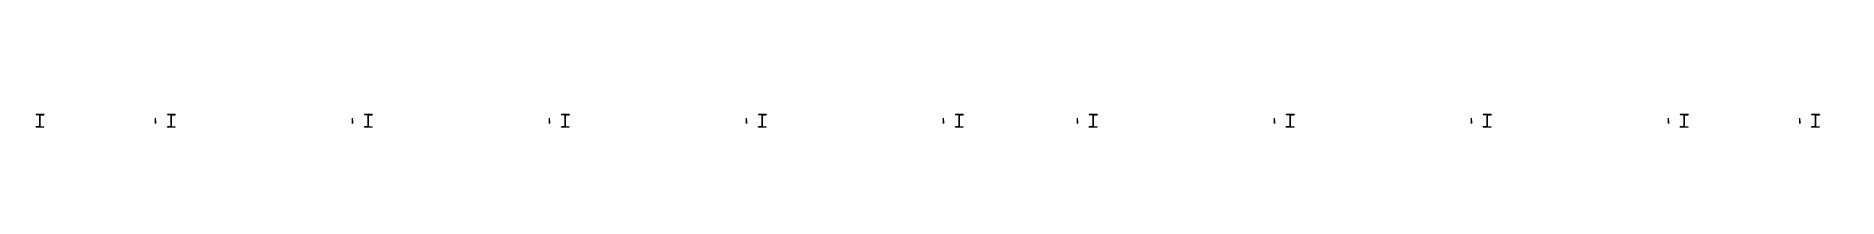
# Model space of a CAD drawing. Extents: x 0 to 768453, y -150 to 32537.
# Drawn here: x 599850 to 668453, y 27756 to 28537 of the extents above; entities that cross this region are included whole.
import ezdxf
from ezdxf.enums import TextEntityAlignment as Align

# ---------------------------------------------------------------- set-up
doc = ezdxf.new("R2010")
doc.units = 0

msp = doc.modelspace()

# ---------------------------------------------------------------- texts
at = {"layer": 'C1', "extrusion": (0, -1, 0)}
for p in [(600536.8, 1665, -28536.8), (600536.8, 4895, -28536.8), (600536.8, 8025, -28536.8), (605536.8, 1665, -28536.8), (605536.8, 4895, -28536.8), (605536.8, 8025, -28536.8), (613036.8, 1665, -28536.8), (613036.8, 4895, -28536.8), (613036.8, 8025, -28536.8), (620536.8, 1665, -28536.8), (620536.8, 4895, -28536.8), (620536.8, 8025, -28536.8), (628036.8, 1665, -28536.8), (628036.8, 4895, -28536.8), (628036.8, 8025, -28536.8), (635536.8, 1665, -28536.8), (635536.8, 4895, -28536.8), (635536.8, 8025, -28536.8), (640636.8, 1665, -28536.8), (640636.8, 4895, -28536.8), (640636.8, 8025, -28536.8), (648136.8, 1665, -28536.8), (648136.8, 4895, -28536.8), (648136.8, 8025, -28536.8), (655636.8, 1665, -28536.8), (655636.8, 4895, -28536.8), (655636.8, 8025, -28536.8), (663136.8, 1665, -28536.8), (663136.8, 4895, -28536.8), (663136.8, 8025, -28536.8), (668136.8, 1665, -28536.8), (668136.8, 4895, -28536.8), (668136.8, 8025, -28536.8)]:
    msp.add_text('C1', height=400, dxfattribs=at).set_placement(p, align=Align.BOTTOM_CENTER)
at = {"layer": 'G41', "extrusion": (0, -1, 0)}
for p in [(609190, 3330, -28440), (609190, 6460, -28440), (609190, 9590, -28440), (616690, 3330, -28440), (616690, 6460, -28440), (616690, 9590, -28440), (624190, 3330, -28440), (624190, 6460, -28440), (624190, 9590, -28440), (631690, 3330, -28440), (631690, 6460, -28440), (631690, 9590, -28440), (644290, 3330, -28440), (644290, 6460, -28440), (644290, 9590, -28440), (651790, 3330, -28440), (651790, 6460, -28440), (651790, 9590, -28440), (659290, 3330, -28440), (659290, 6460, -28440), (659290, 9590, -28440)]:
    msp.add_text('G41', height=400, dxfattribs=at).set_placement(p, align=Align.BOTTOM_CENTER)
at = {"layer": 'G43', "extrusion": (0, -1, 0)}
for p in [(602940, 3330, -28440), (602940, 6460, -28440), (602940, 9590, -28440), (637990, 3330, -28440), (637990, 6460, -28440), (637990, 9590, -28440), (665540, 3330, -28440), (665540, 6460, -28440), (665540, 9590, -28440)]:
    msp.add_text('G43', height=400, dxfattribs=at).set_placement(p, align=Align.BOTTOM_CENTER)

# ---------------------------------------------------------------- linework, layer by layer
at = {"layer": 'C1'}
for p, q in [((600150, 28244), (599850, 28244)), ((599850, 28244), (599850, 28226)), ((600150, 28244, 3330), (599850, 28244, 3330)), ((599850, 28244, 3330), (599850, 28226, 3330)), ((600150, 28244, 6460), (599850, 28244, 6460)), ((599850, 28244, 6460), (599850, 28226, 6460)), ((599994.5, 28226), (599850, 28226)), ((599994.5, 28226, 3330), (599850, 28226, 3330)), ((599994.5, 28226, 6460), (599850, 28226, 6460)), ((599994.5, 27774), (599994.5, 28226)), ((599994.5, 28226), (599994.5, 28226)), ((599994.5, 28226), (599994.5, 28226)), ((599994.5, 28226), (599994.5, 28226)), ((599994.5, 27774, 3330), (599994.5, 28226, 3330)), ((599994.5, 28226, 3330), (599994.5, 28226, 3330)), ((599994.5, 28226, 3330), (599994.5, 28226, 3330)), ((599994.5, 28226, 3330), (599994.5, 28226, 3330)), ((599994.5, 27774, 6460), (599994.5, 28226, 6460)), ((599994.5, 28226, 6460), (599994.5, 28226, 6460)), ((599994.5, 28226, 6460), (599994.5, 28226, 6460)), ((599994.5, 28226, 6460), (599994.5, 28226, 6460)), ((600005.5, 27774), (600005.5, 28226)), ((600005.5, 28226), (600005.5, 28226)), ((600005.5, 28226), (600005.5, 28226)), ((600005.5, 28226), (600005.5, 28226)), ((600005.5, 28226), (600150, 28226)), ((600005.5, 27774, 3330), (600005.5, 28226, 3330)), ((600005.5, 28226, 3330), (600005.5, 28226, 3330)), ((600005.5, 28226, 3330), (600005.5, 28226, 3330)), ((600005.5, 28226, 3330), (600005.5, 28226, 3330)), ((600005.5, 28226, 3330), (600150, 28226, 3330)), ((600005.5, 27774, 6460), (600005.5, 28226, 6460)), ((600005.5, 28226, 6460), (600005.5, 28226, 6460)), ((600005.5, 28226, 6460), (600005.5, 28226, 6460)), ((600005.5, 28226, 6460), (600005.5, 28226, 6460)), ((600005.5, 28226, 6460), (600150, 28226, 6460)), ((600150, 28244), (600150, 28226)), ((600150, 28244, 3330), (600150, 28226, 3330)), ((600150, 28244, 6460), (600150, 28226, 6460)), ((605150, 28244), (604850, 28244)), ((604850, 28244), (604850, 28226)), ((605150, 28244, 3330), (604850, 28244, 3330)), ((604850, 28244, 3330), (604850, 28226, 3330)), ((605150, 28244, 6460), (604850, 28244, 6460)), ((604850, 28244, 6460), (604850, 28226, 6460)), ((604994.5, 28226), (604850, 28226)), ((604994.5, 28226, 3330), (604850, 28226, 3330)), ((604994.5, 28226, 6460), (604850, 28226, 6460)), ((604994.5, 27774), (604994.5, 28226)), ((604994.5, 28226), (604994.5, 28226)), ((604994.5, 28226), (604994.5, 28226)), ((604994.5, 28226), (604994.5, 28226)), ((604994.5, 27774, 3330), (604994.5, 28226, 3330)), ((604994.5, 28226, 3330), (604994.5, 28226, 3330)), ((604994.5, 28226, 3330), (604994.5, 28226, 3330)), ((604994.5, 28226, 3330), (604994.5, 28226, 3330)), ((604994.5, 27774, 6460), (604994.5, 28226, 6460)), ((604994.5, 28226, 6460), (604994.5, 28226, 6460)), ((604994.5, 28226, 6460), (604994.5, 28226, 6460)), ((604994.5, 28226, 6460), (604994.5, 28226, 6460)), ((605005.5, 27774), (605005.5, 28226)), ((605005.5, 28226), (605005.5, 28226)), ((605005.5, 28226), (605005.5, 28226)), ((605005.5, 28226), (605005.5, 28226)), ((605005.5, 28226), (605150, 28226)), ((605005.5, 27774, 3330), (605005.5, 28226, 3330)), ((605005.5, 28226, 3330), (605005.5, 28226, 3330)), ((605005.5, 28226, 3330), (605005.5, 28226, 3330)), ((605005.5, 28226, 3330), (605005.5, 28226, 3330)), ((605005.5, 28226, 3330), (605150, 28226, 3330)), ((605005.5, 27774, 6460), (605005.5, 28226, 6460)), ((605005.5, 28226, 6460), (605005.5, 28226, 6460)), ((605005.5, 28226, 6460), (605005.5, 28226, 6460)), ((605005.5, 28226, 6460), (605005.5, 28226, 6460)), ((605005.5, 28226, 6460), (605150, 28226, 6460)), ((605150, 28244), (605150, 28226)), ((605150, 28244, 3330), (605150, 28226, 3330)), ((605150, 28244, 6460), (605150, 28226, 6460)), ((612650, 28244), (612350, 28244)), ((612350, 28244), (612350, 28226)), ((612650, 28244, 3330), (612350, 28244, 3330)), ((612350, 28244, 3330), (612350, 28226, 3330)), ((612650, 28244, 6460), (612350, 28244, 6460)), ((612350, 28244, 6460), (612350, 28226, 6460)), ((612494.5, 28226), (612350, 28226)), ((612494.5, 28226, 3330), (612350, 28226, 3330)), ((612494.5, 28226, 6460), (612350, 28226, 6460)), ((612494.5, 27774), (612494.5, 28226)), ((612494.5, 28226), (612494.5, 28226)), ((612494.5, 28226), (612494.5, 28226)), ((612494.5, 28226), (612494.5, 28226)), ((612494.5, 27774, 3330), (612494.5, 28226, 3330)), ((612494.5, 28226, 3330), (612494.5, 28226, 3330)), ((612494.5, 28226, 3330), (612494.5, 28226, 3330)), ((612494.5, 28226, 3330), (612494.5, 28226, 3330)), ((612494.5, 27774, 6460), (612494.5, 28226, 6460)), ((612494.5, 28226, 6460), (612494.5, 28226, 6460)), ((612494.5, 28226, 6460), (612494.5, 28226, 6460)), ((612494.5, 28226, 6460), (612494.5, 28226, 6460)), ((612505.5, 27774), (612505.5, 28226)), ((612505.5, 28226), (612505.5, 28226)), ((612505.5, 28226), (612505.5, 28226)), ((612505.5, 28226), (612505.5, 28226)), ((612505.5, 28226), (612650, 28226)), ((612505.5, 27774, 3330), (612505.5, 28226, 3330)), ((612505.5, 28226, 3330), (612505.5, 28226, 3330)), ((612505.5, 28226, 3330), (612505.5, 28226, 3330)), ((612505.5, 28226, 3330), (612505.5, 28226, 3330)), ((612505.5, 28226, 3330), (612650, 28226, 3330)), ((612505.5, 27774, 6460), (612505.5, 28226, 6460)), ((612505.5, 28226, 6460), (612505.5, 28226, 6460)), ((612505.5, 28226, 6460), (612505.5, 28226, 6460)), ((612505.5, 28226, 6460), (612505.5, 28226, 6460)), ((612505.5, 28226, 6460), (612650, 28226, 6460)), ((612650, 28244), (612650, 28226)), ((612650, 28244, 3330), (612650, 28226, 3330)), ((612650, 28244, 6460), (612650, 28226, 6460)), ((620150, 28244), (619850, 28244)), ((619850, 28244), (619850, 28226)), ((620150, 28244, 3330), (619850, 28244, 3330)), ((619850, 28244, 3330), (619850, 28226, 3330)), ((620150, 28244, 6460), (619850, 28244, 6460)), ((619850, 28244, 6460), (619850, 28226, 6460)), ((619994.5, 28226), (619850, 28226)), ((619994.5, 28226, 3330), (619850, 28226, 3330)), ((619994.5, 28226, 6460), (619850, 28226, 6460)), ((619994.5, 27774), (619994.5, 28226)), ((619994.5, 28226), (619994.5, 28226)), ((619994.5, 28226), (619994.5, 28226)), ((619994.5, 28226), (619994.5, 28226)), ((619994.5, 27774, 3330), (619994.5, 28226, 3330)), ((619994.5, 28226, 3330), (619994.5, 28226, 3330)), ((619994.5, 28226, 3330), (619994.5, 28226, 3330)), ((619994.5, 28226, 3330), (619994.5, 28226, 3330)), ((619994.5, 27774, 6460), (619994.5, 28226, 6460)), ((619994.5, 28226, 6460), (619994.5, 28226, 6460)), ((619994.5, 28226, 6460), (619994.5, 28226, 6460)), ((619994.5, 28226, 6460), (619994.5, 28226, 6460)), ((620005.5, 27774), (620005.5, 28226)), ((620005.5, 28226), (620005.5, 28226)), ((620005.5, 28226), (620005.5, 28226)), ((620005.5, 28226), (620005.5, 28226)), ((620005.5, 28226), (620150, 28226)), ((620005.5, 27774, 3330), (620005.5, 28226, 3330)), ((620005.5, 28226, 3330), (620005.5, 28226, 3330)), ((620005.5, 28226, 3330), (620005.5, 28226, 3330)), ((620005.5, 28226, 3330), (620005.5, 28226, 3330)), ((620005.5, 28226, 3330), (620150, 28226, 3330)), ((620005.5, 27774, 6460), (620005.5, 28226, 6460)), ((620005.5, 28226, 6460), (620005.5, 28226, 6460)), ((620005.5, 28226, 6460), (620005.5, 28226, 6460)), ((620005.5, 28226, 6460), (620005.5, 28226, 6460)), ((620005.5, 28226, 6460), (620150, 28226, 6460)), ((620150, 28244), (620150, 28226)), ((620150, 28244, 3330), (620150, 28226, 3330)), ((620150, 28244, 6460), (620150, 28226, 6460)), ((627650, 28244), (627350, 28244)), ((627350, 28244), (627350, 28226)), ((627650, 28244, 3330), (627350, 28244, 3330)), ((627350, 28244, 3330), (627350, 28226, 3330)), ((627650, 28244, 6460), (627350, 28244, 6460)), ((627350, 28244, 6460), (627350, 28226, 6460)), ((627494.5, 28226), (627350, 28226)), ((627494.5, 28226, 3330), (627350, 28226, 3330)), ((627494.5, 28226, 6460), (627350, 28226, 6460)), ((627494.5, 27774), (627494.5, 28226)), ((627494.5, 28226), (627494.5, 28226)), ((627494.5, 28226), (627494.5, 28226)), ((627494.5, 28226), (627494.5, 28226)), ((627494.5, 27774, 3330), (627494.5, 28226, 3330)), ((627494.5, 28226, 3330), (627494.5, 28226, 3330)), ((627494.5, 28226, 3330), (627494.5, 28226, 3330)), ((627494.5, 28226, 3330), (627494.5, 28226, 3330)), ((627494.5, 27774, 6460), (627494.5, 28226, 6460)), ((627494.5, 28226, 6460), (627494.5, 28226, 6460)), ((627494.5, 28226, 6460), (627494.5, 28226, 6460)), ((627494.5, 28226, 6460), (627494.5, 28226, 6460)), ((627505.5, 27774), (627505.5, 28226)), ((627505.5, 28226), (627505.5, 28226)), ((627505.5, 28226), (627505.5, 28226)), ((627505.5, 28226), (627505.5, 28226)), ((627505.5, 28226), (627650, 28226)), ((627505.5, 27774, 3330), (627505.5, 28226, 3330)), ((627505.5, 28226, 3330), (627505.5, 28226, 3330)), ((627505.5, 28226, 3330), (627505.5, 28226, 3330)), ((627505.5, 28226, 3330), (627505.5, 28226, 3330)), ((627505.5, 28226, 3330), (627650, 28226, 3330)), ((627505.5, 27774, 6460), (627505.5, 28226, 6460)), ((627505.5, 28226, 6460), (627505.5, 28226, 6460)), ((627505.5, 28226, 6460), (627505.5, 28226, 6460)), ((627505.5, 28226, 6460), (627505.5, 28226, 6460)), ((627505.5, 28226, 6460), (627650, 28226, 6460)), ((627650, 28244), (627650, 28226)), ((627650, 28244, 3330), (627650, 28226, 3330)), ((627650, 28244, 6460), (627650, 28226, 6460)), ((635150, 28244), (634850, 28244)), ((634850, 28244), (634850, 28226)), ((635150, 28244, 3330), (634850, 28244, 3330)), ((634850, 28244, 3330), (634850, 28226, 3330)), ((635150, 28244, 6460), (634850, 28244, 6460)), ((634850, 28244, 6460), (634850, 28226, 6460)), ((634994.5, 28226), (634850, 28226)), ((634994.5, 28226, 3330), (634850, 28226, 3330)), ((634994.5, 28226, 6460), (634850, 28226, 6460)), ((634994.5, 27774), (634994.5, 28226)), ((634994.5, 28226), (634994.5, 28226)), ((634994.5, 28226), (634994.5, 28226)), ((634994.5, 28226), (634994.5, 28226)), ((634994.5, 27774, 3330), (634994.5, 28226, 3330)), ((634994.5, 28226, 3330), (634994.5, 28226, 3330)), ((634994.5, 28226, 3330), (634994.5, 28226, 3330)), ((634994.5, 28226, 3330), (634994.5, 28226, 3330)), ((634994.5, 27774, 6460), (634994.5, 28226, 6460)), ((634994.5, 28226, 6460), (634994.5, 28226, 6460)), ((634994.5, 28226, 6460), (634994.5, 28226, 6460)), ((634994.5, 28226, 6460), (634994.5, 28226, 6460)), ((635005.5, 27774), (635005.5, 28226)), ((635005.5, 28226), (635005.5, 28226)), ((635005.5, 28226), (635005.5, 28226)), ((635005.5, 28226), (635005.5, 28226)), ((635005.5, 28226), (635150, 28226)), ((635005.5, 27774, 3330), (635005.5, 28226, 3330)), ((635005.5, 28226, 3330), (635005.5, 28226, 3330)), ((635005.5, 28226, 3330), (635005.5, 28226, 3330)), ((635005.5, 28226, 3330), (635005.5, 28226, 3330)), ((635005.5, 28226, 3330), (635150, 28226, 3330)), ((635005.5, 27774, 6460), (635005.5, 28226, 6460)), ((635005.5, 28226, 6460), (635005.5, 28226, 6460)), ((635005.5, 28226, 6460), (635005.5, 28226, 6460)), ((635005.5, 28226, 6460), (635005.5, 28226, 6460)), ((635005.5, 28226, 6460), (635150, 28226, 6460)), ((635150, 28244), (635150, 28226)), ((635150, 28244, 3330), (635150, 28226, 3330)), ((635150, 28244, 6460), (635150, 28226, 6460)), ((640250, 28244), (639950, 28244)), ((639950, 28244), (639950, 28226)), ((640250, 28244, 3330), (639950, 28244, 3330)), ((639950, 28244, 3330), (639950, 28226, 3330)), ((640250, 28244, 6460), (639950, 28244, 6460)), ((639950, 28244, 6460), (639950, 28226, 6460)), ((640094.5, 28226), (639950, 28226)), ((640094.5, 28226, 3330), (639950, 28226, 3330)), ((640094.5, 28226, 6460), (639950, 28226, 6460)), ((640094.5, 27774), (640094.5, 28226)), ((640094.5, 28226), (640094.5, 28226)), ((640094.5, 28226), (640094.5, 28226)), ((640094.5, 28226), (640094.5, 28226)), ((640094.5, 27774, 3330), (640094.5, 28226, 3330)), ((640094.5, 28226, 3330), (640094.5, 28226, 3330)), ((640094.5, 28226, 3330), (640094.5, 28226, 3330)), ((640094.5, 28226, 3330), (640094.5, 28226, 3330)), ((640094.5, 27774, 6460), (640094.5, 28226, 6460)), ((640094.5, 28226, 6460), (640094.5, 28226, 6460)), ((640094.5, 28226, 6460), (640094.5, 28226, 6460)), ((640094.5, 28226, 6460), (640094.5, 28226, 6460)), ((640105.5, 27774), (640105.5, 28226)), ((640105.5, 28226), (640105.5, 28226)), ((640105.5, 28226), (640105.5, 28226)), ((640105.5, 28226), (640105.5, 28226)), ((640105.5, 28226), (640250, 28226)), ((640105.5, 27774, 3330), (640105.5, 28226, 3330)), ((640105.5, 28226, 3330), (640105.5, 28226, 3330)), ((640105.5, 28226, 3330), (640105.5, 28226, 3330)), ((640105.5, 28226, 3330), (640105.5, 28226, 3330)), ((640105.5, 28226, 3330), (640250, 28226, 3330)), ((640105.5, 27774, 6460), (640105.5, 28226, 6460)), ((640105.5, 28226, 6460), (640105.5, 28226, 6460)), ((640105.5, 28226, 6460), (640105.5, 28226, 6460)), ((640105.5, 28226, 6460), (640105.5, 28226, 6460)), ((640105.5, 28226, 6460), (640250, 28226, 6460)), ((640250, 28244), (640250, 28226)), ((640250, 28244, 3330), (640250, 28226, 3330)), ((640250, 28244, 6460), (640250, 28226, 6460)), ((647750, 28244), (647450, 28244)), ((647450, 28244), (647450, 28226)), ((647750, 28244, 3330), (647450, 28244, 3330)), ((647450, 28244, 3330), (647450, 28226, 3330)), ((647750, 28244, 6460), (647450, 28244, 6460)), ((647450, 28244, 6460), (647450, 28226, 6460)), ((647594.5, 28226), (647450, 28226)), ((647594.5, 28226, 3330), (647450, 28226, 3330)), ((647594.5, 28226, 6460), (647450, 28226, 6460)), ((647594.5, 27774), (647594.5, 28226)), ((647594.5, 28226), (647594.5, 28226)), ((647594.5, 28226), (647594.5, 28226)), ((647594.5, 28226), (647594.5, 28226)), ((647594.5, 27774, 3330), (647594.5, 28226, 3330)), ((647594.5, 28226, 3330), (647594.5, 28226, 3330)), ((647594.5, 28226, 3330), (647594.5, 28226, 3330)), ((647594.5, 28226, 3330), (647594.5, 28226, 3330)), ((647594.5, 27774, 6460), (647594.5, 28226, 6460)), ((647594.5, 28226, 6460), (647594.5, 28226, 6460)), ((647594.5, 28226, 6460), (647594.5, 28226, 6460)), ((647594.5, 28226, 6460), (647594.5, 28226, 6460)), ((647605.5, 27774), (647605.5, 28226)), ((647605.5, 28226), (647605.5, 28226)), ((647605.5, 28226), (647605.5, 28226)), ((647605.5, 28226), (647605.5, 28226)), ((647605.5, 28226), (647750, 28226)), ((647605.5, 27774, 3330), (647605.5, 28226, 3330)), ((647605.5, 28226, 3330), (647605.5, 28226, 3330)), ((647605.5, 28226, 3330), (647605.5, 28226, 3330)), ((647605.5, 28226, 3330), (647605.5, 28226, 3330)), ((647605.5, 28226, 3330), (647750, 28226, 3330)), ((647605.5, 27774, 6460), (647605.5, 28226, 6460)), ((647605.5, 28226, 6460), (647605.5, 28226, 6460)), ((647605.5, 28226, 6460), (647605.5, 28226, 6460)), ((647605.5, 28226, 6460), (647605.5, 28226, 6460)), ((647605.5, 28226, 6460), (647750, 28226, 6460)), ((647750, 28244), (647750, 28226)), ((647750, 28244, 3330), (647750, 28226, 3330)), ((647750, 28244, 6460), (647750, 28226, 6460)), ((655250, 28244), (654950, 28244)), ((654950, 28244), (654950, 28226)), ((655250, 28244, 3330), (654950, 28244, 3330)), ((654950, 28244, 3330), (654950, 28226, 3330)), ((655250, 28244, 6460), (654950, 28244, 6460)), ((654950, 28244, 6460), (654950, 28226, 6460)), ((655094.5, 28226), (654950, 28226)), ((655094.5, 28226, 3330), (654950, 28226, 3330)), ((655094.5, 28226, 6460), (654950, 28226, 6460)), ((655094.5, 27774), (655094.5, 28226)), ((655094.5, 28226), (655094.5, 28226)), ((655094.5, 28226), (655094.5, 28226)), ((655094.5, 28226), (655094.5, 28226)), ((655094.5, 27774, 3330), (655094.5, 28226, 3330)), ((655094.5, 28226, 3330), (655094.5, 28226, 3330)), ((655094.5, 28226, 3330), (655094.5, 28226, 3330)), ((655094.5, 28226, 3330), (655094.5, 28226, 3330)), ((655094.5, 27774, 6460), (655094.5, 28226, 6460)), ((655094.5, 28226, 6460), (655094.5, 28226, 6460)), ((655094.5, 28226, 6460), (655094.5, 28226, 6460)), ((655094.5, 28226, 6460), (655094.5, 28226, 6460)), ((655105.5, 27774), (655105.5, 28226)), ((655105.5, 28226), (655105.5, 28226)), ((655105.5, 28226), (655105.5, 28226)), ((655105.5, 28226), (655105.5, 28226)), ((655105.5, 28226), (655250, 28226)), ((655105.5, 27774, 3330), (655105.5, 28226, 3330)), ((655105.5, 28226, 3330), (655105.5, 28226, 3330)), ((655105.5, 28226, 3330), (655105.5, 28226, 3330)), ((655105.5, 28226, 3330), (655105.5, 28226, 3330)), ((655105.5, 28226, 3330), (655250, 28226, 3330)), ((655105.5, 27774, 6460), (655105.5, 28226, 6460)), ((655105.5, 28226, 6460), (655105.5, 28226, 6460)), ((655105.5, 28226, 6460), (655105.5, 28226, 6460)), ((655105.5, 28226, 6460), (655105.5, 28226, 6460)), ((655105.5, 28226, 6460), (655250, 28226, 6460)), ((655250, 28244), (655250, 28226)), ((655250, 28244, 3330), (655250, 28226, 3330)), ((655250, 28244, 6460), (655250, 28226, 6460)), ((662750, 28244), (662450, 28244)), ((662450, 28244), (662450, 28226)), ((662750, 28244, 3330), (662450, 28244, 3330)), ((662450, 28244, 3330), (662450, 28226, 3330)), ((662750, 28244, 6460), (662450, 28244, 6460)), ((662450, 28244, 6460), (662450, 28226, 6460)), ((662594.5, 28226), (662450, 28226)), ((662594.5, 28226, 3330), (662450, 28226, 3330)), ((662594.5, 28226, 6460), (662450, 28226, 6460)), ((662594.5, 27774), (662594.5, 28226)), ((662594.5, 28226), (662594.5, 28226)), ((662594.5, 28226), (662594.5, 28226)), ((662594.5, 28226), (662594.5, 28226)), ((662594.5, 27774, 3330), (662594.5, 28226, 3330)), ((662594.5, 28226, 3330), (662594.5, 28226, 3330)), ((662594.5, 28226, 3330), (662594.5, 28226, 3330)), ((662594.5, 28226, 3330), (662594.5, 28226, 3330)), ((662594.5, 27774, 6460), (662594.5, 28226, 6460)), ((662594.5, 28226, 6460), (662594.5, 28226, 6460)), ((662594.5, 28226, 6460), (662594.5, 28226, 6460)), ((662594.5, 28226, 6460), (662594.5, 28226, 6460)), ((662605.5, 27774), (662605.5, 28226)), ((662605.5, 28226), (662605.5, 28226)), ((662605.5, 28226), (662605.5, 28226)), ((662605.5, 28226), (662605.5, 28226)), ((662605.5, 28226), (662750, 28226)), ((662605.5, 27774, 3330), (662605.5, 28226, 3330)), ((662605.5, 28226, 3330), (662605.5, 28226, 3330)), ((662605.5, 28226, 3330), (662605.5, 28226, 3330)), ((662605.5, 28226, 3330), (662605.5, 28226, 3330)), ((662605.5, 28226, 3330), (662750, 28226, 3330)), ((662605.5, 27774, 6460), (662605.5, 28226, 6460)), ((662605.5, 28226, 6460), (662605.5, 28226, 6460)), ((662605.5, 28226, 6460), (662605.5, 28226, 6460)), ((662605.5, 28226, 6460), (662605.5, 28226, 6460)), ((662605.5, 28226, 6460), (662750, 28226, 6460)), ((662750, 28244), (662750, 28226)), ((662750, 28244, 3330), (662750, 28226, 3330)), ((662750, 28244, 6460), (662750, 28226, 6460)), ((667750, 28244), (667450, 28244)), ((667450, 28244), (667450, 28226)), ((667750, 28244, 3330), (667450, 28244, 3330)), ((667450, 28244, 3330), (667450, 28226, 3330)), ((667750, 28244, 6460), (667450, 28244, 6460)), ((667450, 28244, 6460), (667450, 28226, 6460)), ((667594.5, 28226), (667450, 28226)), ((667594.5, 28226, 3330), (667450, 28226, 3330)), ((667594.5, 28226, 6460), (667450, 28226, 6460)), ((667594.5, 27774), (667594.5, 28226)), ((667594.5, 28226), (667594.5, 28226)), ((667594.5, 28226), (667594.5, 28226)), ((667594.5, 28226), (667594.5, 28226)), ((667594.5, 27774, 3330), (667594.5, 28226, 3330)), ((667594.5, 28226, 3330), (667594.5, 28226, 3330)), ((667594.5, 28226, 3330), (667594.5, 28226, 3330)), ((667594.5, 28226, 3330), (667594.5, 28226, 3330)), ((667594.5, 27774, 6460), (667594.5, 28226, 6460)), ((667594.5, 28226, 6460), (667594.5, 28226, 6460)), ((667594.5, 28226, 6460), (667594.5, 28226, 6460)), ((667594.5, 28226, 6460), (667594.5, 28226, 6460)), ((667605.5, 27774), (667605.5, 28226)), ((667605.5, 28226), (667605.5, 28226)), ((667605.5, 28226), (667605.5, 28226)), ((667605.5, 28226), (667605.5, 28226)), ((667605.5, 28226), (667750, 28226)), ((667605.5, 27774, 3330), (667605.5, 28226, 3330)), ((667605.5, 28226, 3330), (667605.5, 28226, 3330)), ((667605.5, 28226, 3330), (667605.5, 28226, 3330)), ((667605.5, 28226, 3330), (667605.5, 28226, 3330)), ((667605.5, 28226, 3330), (667750, 28226, 3330)), ((667605.5, 27774, 6460), (667605.5, 28226, 6460)), ((667605.5, 28226, 6460), (667605.5, 28226, 6460)), ((667605.5, 28226, 6460), (667605.5, 28226, 6460)), ((667605.5, 28226, 6460), (667605.5, 28226, 6460)), ((667605.5, 28226, 6460), (667750, 28226, 6460)), ((667750, 28244), (667750, 28226)), ((667750, 28244, 3330), (667750, 28226, 3330)), ((667750, 28244, 6460), (667750, 28226, 6460)), ((599994.5, 27774), (599850, 27774)), ((599850, 27756), (599850, 27774)), ((599994.5, 27774, 3330), (599850, 27774, 3330)), ((599850, 27756, 3330), (599850, 27774, 3330)), ((599994.5, 27774, 6460), (599850, 27774, 6460)), ((599850, 27756, 6460), (599850, 27774, 6460)), ((600150, 27756), (599850, 27756)), ((600150, 27756, 3330), (599850, 27756, 3330)), ((600150, 27756, 6460), (599850, 27756, 6460)), ((599994.5, 27774), (599994.5, 27774)), ((599994.5, 27774), (599994.5, 27774)), ((599994.5, 27774), (599994.5, 27774)), ((599994.5, 27774, 3330), (599994.5, 27774, 3330)), ((599994.5, 27774, 3330), (599994.5, 27774, 3330)), ((599994.5, 27774, 3330), (599994.5, 27774, 3330)), ((599994.5, 27774, 6460), (599994.5, 27774, 6460)), ((599994.5, 27774, 6460), (599994.5, 27774, 6460)), ((599994.5, 27774, 6460), (599994.5, 27774, 6460)), ((600005.5, 27774), (600005.5, 27774)), ((600005.5, 27774), (600005.5, 27774)), ((600005.5, 27774), (600005.5, 27774)), ((600005.5, 27774), (600150, 27774)), ((600005.5, 27774, 3330), (600005.5, 27774, 3330)), ((600005.5, 27774, 3330), (600005.5, 27774, 3330)), ((600005.5, 27774, 3330), (600005.5, 27774, 3330)), ((600005.5, 27774, 3330), (600150, 27774, 3330)), ((600005.5, 27774, 6460), (600005.5, 27774, 6460)), ((600005.5, 27774, 6460), (600005.5, 27774, 6460)), ((600005.5, 27774, 6460), (600005.5, 27774, 6460)), ((600005.5, 27774, 6460), (600150, 27774, 6460)), ((600150, 27756), (600150, 27774)), ((600150, 27756, 3330), (600150, 27774, 3330)), ((600150, 27756, 6460), (600150, 27774, 6460)), ((604994.5, 27774), (604850, 27774)), ((604850, 27756), (604850, 27774)), ((604994.5, 27774, 3330), (604850, 27774, 3330)), ((604850, 27756, 3330), (604850, 27774, 3330)), ((604994.5, 27774, 6460), (604850, 27774, 6460)), ((604850, 27756, 6460), (604850, 27774, 6460)), ((605150, 27756), (604850, 27756)), ((605150, 27756, 3330), (604850, 27756, 3330)), ((605150, 27756, 6460), (604850, 27756, 6460)), ((604994.5, 27774), (604994.5, 27774)), ((604994.5, 27774), (604994.5, 27774)), ((604994.5, 27774), (604994.5, 27774)), ((604994.5, 27774, 3330), (604994.5, 27774, 3330)), ((604994.5, 27774, 3330), (604994.5, 27774, 3330)), ((604994.5, 27774, 3330), (604994.5, 27774, 3330)), ((604994.5, 27774, 6460), (604994.5, 27774, 6460)), ((604994.5, 27774, 6460), (604994.5, 27774, 6460)), ((604994.5, 27774, 6460), (604994.5, 27774, 6460)), ((605005.5, 27774), (605005.5, 27774)), ((605005.5, 27774), (605005.5, 27774)), ((605005.5, 27774), (605005.5, 27774)), ((605005.5, 27774), (605150, 27774)), ((605005.5, 27774, 3330), (605005.5, 27774, 3330)), ((605005.5, 27774, 3330), (605005.5, 27774, 3330)), ((605005.5, 27774, 3330), (605005.5, 27774, 3330)), ((605005.5, 27774, 3330), (605150, 27774, 3330)), ((605005.5, 27774, 6460), (605005.5, 27774, 6460)), ((605005.5, 27774, 6460), (605005.5, 27774, 6460)), ((605005.5, 27774, 6460), (605005.5, 27774, 6460)), ((605005.5, 27774, 6460), (605150, 27774, 6460)), ((605150, 27756), (605150, 27774)), ((605150, 27756, 3330), (605150, 27774, 3330)), ((605150, 27756, 6460), (605150, 27774, 6460)), ((612494.5, 27774), (612350, 27774)), ((612350, 27756), (612350, 27774)), ((612494.5, 27774, 3330), (612350, 27774, 3330)), ((612350, 27756, 3330), (612350, 27774, 3330)), ((612494.5, 27774, 6460), (612350, 27774, 6460)), ((612350, 27756, 6460), (612350, 27774, 6460)), ((612650, 27756), (612350, 27756)), ((612650, 27756, 3330), (612350, 27756, 3330)), ((612650, 27756, 6460), (612350, 27756, 6460)), ((612494.5, 27774), (612494.5, 27774)), ((612494.5, 27774), (612494.5, 27774)), ((612494.5, 27774), (612494.5, 27774)), ((612494.5, 27774, 3330), (612494.5, 27774, 3330)), ((612494.5, 27774, 3330), (612494.5, 27774, 3330)), ((612494.5, 27774, 3330), (612494.5, 27774, 3330)), ((612494.5, 27774, 6460), (612494.5, 27774, 6460)), ((612494.5, 27774, 6460), (612494.5, 27774, 6460)), ((612494.5, 27774, 6460), (612494.5, 27774, 6460)), ((612505.5, 27774), (612505.5, 27774)), ((612505.5, 27774), (612505.5, 27774)), ((612505.5, 27774), (612505.5, 27774)), ((612505.5, 27774), (612650, 27774)), ((612505.5, 27774, 3330), (612505.5, 27774, 3330)), ((612505.5, 27774, 3330), (612505.5, 27774, 3330)), ((612505.5, 27774, 3330), (612505.5, 27774, 3330)), ((612505.5, 27774, 3330), (612650, 27774, 3330)), ((612505.5, 27774, 6460), (612505.5, 27774, 6460)), ((612505.5, 27774, 6460), (612505.5, 27774, 6460)), ((612505.5, 27774, 6460), (612505.5, 27774, 6460)), ((612505.5, 27774, 6460), (612650, 27774, 6460)), ((612650, 27756), (612650, 27774)), ((612650, 27756, 3330), (612650, 27774, 3330)), ((612650, 27756, 6460), (612650, 27774, 6460)), ((619994.5, 27774), (619850, 27774)), ((619850, 27756), (619850, 27774)), ((619994.5, 27774, 3330), (619850, 27774, 3330)), ((619850, 27756, 3330), (619850, 27774, 3330)), ((619994.5, 27774, 6460), (619850, 27774, 6460)), ((619850, 27756, 6460), (619850, 27774, 6460)), ((620150, 27756), (619850, 27756)), ((620150, 27756, 3330), (619850, 27756, 3330)), ((620150, 27756, 6460), (619850, 27756, 6460)), ((619994.5, 27774), (619994.5, 27774)), ((619994.5, 27774), (619994.5, 27774)), ((619994.5, 27774), (619994.5, 27774)), ((619994.5, 27774, 3330), (619994.5, 27774, 3330)), ((619994.5, 27774, 3330), (619994.5, 27774, 3330)), ((619994.5, 27774, 3330), (619994.5, 27774, 3330)), ((619994.5, 27774, 6460), (619994.5, 27774, 6460)), ((619994.5, 27774, 6460), (619994.5, 27774, 6460)), ((619994.5, 27774, 6460), (619994.5, 27774, 6460)), ((620005.5, 27774), (620005.5, 27774)), ((620005.5, 27774), (620005.5, 27774)), ((620005.5, 27774), (620005.5, 27774)), ((620005.5, 27774), (620150, 27774)), ((620005.5, 27774, 3330), (620005.5, 27774, 3330)), ((620005.5, 27774, 3330), (620005.5, 27774, 3330)), ((620005.5, 27774, 3330), (620005.5, 27774, 3330)), ((620005.5, 27774, 3330), (620150, 27774, 3330)), ((620005.5, 27774, 6460), (620005.5, 27774, 6460)), ((620005.5, 27774, 6460), (620005.5, 27774, 6460)), ((620005.5, 27774, 6460), (620005.5, 27774, 6460)), ((620005.5, 27774, 6460), (620150, 27774, 6460)), ((620150, 27756), (620150, 27774)), ((620150, 27756, 3330), (620150, 27774, 3330)), ((620150, 27756, 6460), (620150, 27774, 6460)), ((627494.5, 27774), (627350, 27774)), ((627350, 27756), (627350, 27774)), ((627494.5, 27774, 3330), (627350, 27774, 3330)), ((627350, 27756, 3330), (627350, 27774, 3330)), ((627494.5, 27774, 6460), (627350, 27774, 6460)), ((627350, 27756, 6460), (627350, 27774, 6460)), ((627650, 27756), (627350, 27756)), ((627650, 27756, 3330), (627350, 27756, 3330)), ((627650, 27756, 6460), (627350, 27756, 6460)), ((627494.5, 27774), (627494.5, 27774)), ((627494.5, 27774), (627494.5, 27774)), ((627494.5, 27774), (627494.5, 27774)), ((627494.5, 27774, 3330), (627494.5, 27774, 3330)), ((627494.5, 27774, 3330), (627494.5, 27774, 3330)), ((627494.5, 27774, 3330), (627494.5, 27774, 3330)), ((627494.5, 27774, 6460), (627494.5, 27774, 6460)), ((627494.5, 27774, 6460), (627494.5, 27774, 6460)), ((627494.5, 27774, 6460), (627494.5, 27774, 6460)), ((627505.5, 27774), (627505.5, 27774)), ((627505.5, 27774), (627505.5, 27774)), ((627505.5, 27774), (627505.5, 27774)), ((627505.5, 27774), (627650, 27774)), ((627505.5, 27774, 3330), (627505.5, 27774, 3330)), ((627505.5, 27774, 3330), (627505.5, 27774, 3330)), ((627505.5, 27774, 3330), (627505.5, 27774, 3330)), ((627505.5, 27774, 3330), (627650, 27774, 3330)), ((627505.5, 27774, 6460), (627505.5, 27774, 6460)), ((627505.5, 27774, 6460), (627505.5, 27774, 6460)), ((627505.5, 27774, 6460), (627505.5, 27774, 6460)), ((627505.5, 27774, 6460), (627650, 27774, 6460)), ((627650, 27756), (627650, 27774)), ((627650, 27756, 3330), (627650, 27774, 3330)), ((627650, 27756, 6460), (627650, 27774, 6460)), ((634994.5, 27774), (634850, 27774)), ((634850, 27756), (634850, 27774)), ((634994.5, 27774, 3330), (634850, 27774, 3330)), ((634850, 27756, 3330), (634850, 27774, 3330)), ((634994.5, 27774, 6460), (634850, 27774, 6460)), ((634850, 27756, 6460), (634850, 27774, 6460)), ((635150, 27756), (634850, 27756)), ((635150, 27756, 3330), (634850, 27756, 3330)), ((635150, 27756, 6460), (634850, 27756, 6460)), ((634994.5, 27774), (634994.5, 27774)), ((634994.5, 27774), (634994.5, 27774)), ((634994.5, 27774), (634994.5, 27774)), ((634994.5, 27774, 3330), (634994.5, 27774, 3330)), ((634994.5, 27774, 3330), (634994.5, 27774, 3330)), ((634994.5, 27774, 3330), (634994.5, 27774, 3330)), ((634994.5, 27774, 6460), (634994.5, 27774, 6460)), ((634994.5, 27774, 6460), (634994.5, 27774, 6460)), ((634994.5, 27774, 6460), (634994.5, 27774, 6460)), ((635005.5, 27774), (635005.5, 27774)), ((635005.5, 27774), (635005.5, 27774)), ((635005.5, 27774), (635005.5, 27774)), ((635005.5, 27774), (635150, 27774)), ((635005.5, 27774, 3330), (635005.5, 27774, 3330)), ((635005.5, 27774, 3330), (635005.5, 27774, 3330)), ((635005.5, 27774, 3330), (635005.5, 27774, 3330)), ((635005.5, 27774, 3330), (635150, 27774, 3330)), ((635005.5, 27774, 6460), (635005.5, 27774, 6460)), ((635005.5, 27774, 6460), (635005.5, 27774, 6460)), ((635005.5, 27774, 6460), (635005.5, 27774, 6460)), ((635005.5, 27774, 6460), (635150, 27774, 6460)), ((635150, 27756), (635150, 27774)), ((635150, 27756, 3330), (635150, 27774, 3330)), ((635150, 27756, 6460), (635150, 27774, 6460)), ((640094.5, 27774), (639950, 27774)), ((639950, 27756), (639950, 27774)), ((640094.5, 27774, 3330), (639950, 27774, 3330)), ((639950, 27756, 3330), (639950, 27774, 3330)), ((640094.5, 27774, 6460), (639950, 27774, 6460)), ((639950, 27756, 6460), (639950, 27774, 6460)), ((640250, 27756), (639950, 27756)), ((640250, 27756, 3330), (639950, 27756, 3330)), ((640250, 27756, 6460), (639950, 27756, 6460)), ((640094.5, 27774), (640094.5, 27774)), ((640094.5, 27774), (640094.5, 27774)), ((640094.5, 27774), (640094.5, 27774)), ((640094.5, 27774, 3330), (640094.5, 27774, 3330)), ((640094.5, 27774, 3330), (640094.5, 27774, 3330)), ((640094.5, 27774, 3330), (640094.5, 27774, 3330)), ((640094.5, 27774, 6460), (640094.5, 27774, 6460)), ((640094.5, 27774, 6460), (640094.5, 27774, 6460)), ((640094.5, 27774, 6460), (640094.5, 27774, 6460)), ((640105.5, 27774), (640105.5, 27774)), ((640105.5, 27774), (640105.5, 27774)), ((640105.5, 27774), (640105.5, 27774)), ((640105.5, 27774), (640250, 27774)), ((640105.5, 27774, 3330), (640105.5, 27774, 3330)), ((640105.5, 27774, 3330), (640105.5, 27774, 3330)), ((640105.5, 27774, 3330), (640105.5, 27774, 3330)), ((640105.5, 27774, 3330), (640250, 27774, 3330)), ((640105.5, 27774, 6460), (640105.5, 27774, 6460)), ((640105.5, 27774, 6460), (640105.5, 27774, 6460)), ((640105.5, 27774, 6460), (640105.5, 27774, 6460)), ((640105.5, 27774, 6460), (640250, 27774, 6460)), ((640250, 27756), (640250, 27774)), ((640250, 27756, 3330), (640250, 27774, 3330)), ((640250, 27756, 6460), (640250, 27774, 6460)), ((647594.5, 27774), (647450, 27774)), ((647450, 27756), (647450, 27774)), ((647594.5, 27774, 3330), (647450, 27774, 3330)), ((647450, 27756, 3330), (647450, 27774, 3330)), ((647594.5, 27774, 6460), (647450, 27774, 6460)), ((647450, 27756, 6460), (647450, 27774, 6460)), ((647750, 27756), (647450, 27756)), ((647750, 27756, 3330), (647450, 27756, 3330)), ((647750, 27756, 6460), (647450, 27756, 6460)), ((647594.5, 27774), (647594.5, 27774)), ((647594.5, 27774), (647594.5, 27774)), ((647594.5, 27774), (647594.5, 27774)), ((647594.5, 27774, 3330), (647594.5, 27774, 3330)), ((647594.5, 27774, 3330), (647594.5, 27774, 3330)), ((647594.5, 27774, 3330), (647594.5, 27774, 3330)), ((647594.5, 27774, 6460), (647594.5, 27774, 6460)), ((647594.5, 27774, 6460), (647594.5, 27774, 6460)), ((647594.5, 27774, 6460), (647594.5, 27774, 6460)), ((647605.5, 27774), (647605.5, 27774)), ((647605.5, 27774), (647605.5, 27774)), ((647605.5, 27774), (647605.5, 27774)), ((647605.5, 27774), (647750, 27774)), ((647605.5, 27774, 3330), (647605.5, 27774, 3330)), ((647605.5, 27774, 3330), (647605.5, 27774, 3330)), ((647605.5, 27774, 3330), (647605.5, 27774, 3330)), ((647605.5, 27774, 3330), (647750, 27774, 3330)), ((647605.5, 27774, 6460), (647605.5, 27774, 6460)), ((647605.5, 27774, 6460), (647605.5, 27774, 6460)), ((647605.5, 27774, 6460), (647605.5, 27774, 6460)), ((647605.5, 27774, 6460), (647750, 27774, 6460)), ((647750, 27756), (647750, 27774)), ((647750, 27756, 3330), (647750, 27774, 3330)), ((647750, 27756, 6460), (647750, 27774, 6460)), ((655094.5, 27774), (654950, 27774)), ((654950, 27756), (654950, 27774)), ((655094.5, 27774, 3330), (654950, 27774, 3330)), ((654950, 27756, 3330), (654950, 27774, 3330)), ((655094.5, 27774, 6460), (654950, 27774, 6460)), ((654950, 27756, 6460), (654950, 27774, 6460)), ((655250, 27756), (654950, 27756)), ((655250, 27756, 3330), (654950, 27756, 3330)), ((655250, 27756, 6460), (654950, 27756, 6460)), ((655094.5, 27774), (655094.5, 27774)), ((655094.5, 27774), (655094.5, 27774)), ((655094.5, 27774), (655094.5, 27774)), ((655094.5, 27774, 3330), (655094.5, 27774, 3330)), ((655094.5, 27774, 3330), (655094.5, 27774, 3330)), ((655094.5, 27774, 3330), (655094.5, 27774, 3330)), ((655094.5, 27774, 6460), (655094.5, 27774, 6460)), ((655094.5, 27774, 6460), (655094.5, 27774, 6460)), ((655094.5, 27774, 6460), (655094.5, 27774, 6460)), ((655105.5, 27774), (655105.5, 27774)), ((655105.5, 27774), (655105.5, 27774)), ((655105.5, 27774), (655105.5, 27774)), ((655105.5, 27774), (655250, 27774)), ((655105.5, 27774, 3330), (655105.5, 27774, 3330)), ((655105.5, 27774, 3330), (655105.5, 27774, 3330)), ((655105.5, 27774, 3330), (655105.5, 27774, 3330)), ((655105.5, 27774, 3330), (655250, 27774, 3330)), ((655105.5, 27774, 6460), (655105.5, 27774, 6460)), ((655105.5, 27774, 6460), (655105.5, 27774, 6460)), ((655105.5, 27774, 6460), (655105.5, 27774, 6460)), ((655105.5, 27774, 6460), (655250, 27774, 6460)), ((655250, 27756), (655250, 27774)), ((655250, 27756, 3330), (655250, 27774, 3330)), ((655250, 27756, 6460), (655250, 27774, 6460)), ((662594.5, 27774), (662450, 27774)), ((662450, 27756), (662450, 27774)), ((662594.5, 27774, 3330), (662450, 27774, 3330)), ((662450, 27756, 3330), (662450, 27774, 3330)), ((662594.5, 27774, 6460), (662450, 27774, 6460)), ((662450, 27756, 6460), (662450, 27774, 6460)), ((662750, 27756), (662450, 27756)), ((662750, 27756, 3330), (662450, 27756, 3330)), ((662750, 27756, 6460), (662450, 27756, 6460)), ((662594.5, 27774), (662594.5, 27774)), ((662594.5, 27774), (662594.5, 27774)), ((662594.5, 27774), (662594.5, 27774)), ((662594.5, 27774, 3330), (662594.5, 27774, 3330)), ((662594.5, 27774, 3330), (662594.5, 27774, 3330)), ((662594.5, 27774, 3330), (662594.5, 27774, 3330)), ((662594.5, 27774, 6460), (662594.5, 27774, 6460)), ((662594.5, 27774, 6460), (662594.5, 27774, 6460)), ((662594.5, 27774, 6460), (662594.5, 27774, 6460)), ((662605.5, 27774), (662605.5, 27774)), ((662605.5, 27774), (662605.5, 27774)), ((662605.5, 27774), (662605.5, 27774)), ((662605.5, 27774), (662750, 27774)), ((662605.5, 27774, 3330), (662605.5, 27774, 3330)), ((662605.5, 27774, 3330), (662605.5, 27774, 3330)), ((662605.5, 27774, 3330), (662605.5, 27774, 3330)), ((662605.5, 27774, 3330), (662750, 27774, 3330)), ((662605.5, 27774, 6460), (662605.5, 27774, 6460)), ((662605.5, 27774, 6460), (662605.5, 27774, 6460)), ((662605.5, 27774, 6460), (662605.5, 27774, 6460)), ((662605.5, 27774, 6460), (662750, 27774, 6460)), ((662750, 27756), (662750, 27774)), ((662750, 27756, 3330), (662750, 27774, 3330)), ((662750, 27756, 6460), (662750, 27774, 6460)), ((667594.5, 27774), (667450, 27774)), ((667450, 27756), (667450, 27774)), ((667594.5, 27774, 3330), (667450, 27774, 3330)), ((667450, 27756, 3330), (667450, 27774, 3330)), ((667594.5, 27774, 6460), (667450, 27774, 6460)), ((667450, 27756, 6460), (667450, 27774, 6460)), ((667750, 27756), (667450, 27756)), ((667750, 27756, 3330), (667450, 27756, 3330)), ((667750, 27756, 6460), (667450, 27756, 6460)), ((667594.5, 27774), (667594.5, 27774)), ((667594.5, 27774), (667594.5, 27774)), ((667594.5, 27774), (667594.5, 27774)), ((667594.5, 27774, 3330), (667594.5, 27774, 3330)), ((667594.5, 27774, 3330), (667594.5, 27774, 3330)), ((667594.5, 27774, 3330), (667594.5, 27774, 3330)), ((667594.5, 27774, 6460), (667594.5, 27774, 6460)), ((667594.5, 27774, 6460), (667594.5, 27774, 6460)), ((667594.5, 27774, 6460), (667594.5, 27774, 6460)), ((667605.5, 27774), (667605.5, 27774)), ((667605.5, 27774), (667605.5, 27774)), ((667605.5, 27774), (667605.5, 27774)), ((667605.5, 27774), (667750, 27774)), ((667605.5, 27774, 3330), (667605.5, 27774, 3330)), ((667605.5, 27774, 3330), (667605.5, 27774, 3330)), ((667605.5, 27774, 3330), (667605.5, 27774, 3330)), ((667605.5, 27774, 3330), (667750, 27774, 3330)), ((667605.5, 27774, 6460), (667605.5, 27774, 6460)), ((667605.5, 27774, 6460), (667605.5, 27774, 6460)), ((667605.5, 27774, 6460), (667605.5, 27774, 6460)), ((667605.5, 27774, 6460), (667750, 27774, 6460)), ((667750, 27756), (667750, 27774)), ((667750, 27756, 3330), (667750, 27774, 3330)), ((667750, 27756, 6460), (667750, 27774, 6460))]:
    msp.add_line(p, q, dxfattribs=at)
at = {"layer": 'G41', "extrusion": (-1, 0, 0)}
for p, q in [((611900, 27900, 3530), (611900, 28100, 3530)), ((611900, 27900, 3130), (611900, 28100, 3130)), ((611900, 28006, 3508), (611900, 28100, 3508)), ((611900, 28100, 3530), (611900, 28100, 3508)), ((611900, 28006, 3152), (611900, 28100, 3152)), ((611900, 28100, 3130), (611900, 28100, 3152)), ((611900, 27900, 6660), (611900, 28100, 6660)), ((611900, 27900, 6260), (611900, 28100, 6260)), ((611900, 28006, 6638), (611900, 28100, 6638)), ((611900, 28100, 6660), (611900, 28100, 6638)), ((611900, 28006, 6282), (611900, 28100, 6282)), ((611900, 28100, 6260), (611900, 28100, 6282)), ((611900, 27900, 9790), (611900, 28100, 9790)), ((611900, 27900, 9390), (611900, 28100, 9390)), ((611900, 28006, 9768), (611900, 28100, 9768)), ((611900, 28100, 9790), (611900, 28100, 9768)), ((611900, 28006, 9412), (611900, 28100, 9412)), ((611900, 28100, 9390), (611900, 28100, 9412)), ((611900, 28006, 3152), (611900, 28006, 3508)), ((611900, 28006, 3152), (611900, 28006, 3152)), ((611900, 28006, 3508), (611900, 28006, 3508)), ((611900, 28006, 3152), (611900, 28006, 3152)), ((611900, 28006, 3508), (611900, 28006, 3508)), ((611900, 28006, 3152), (611900, 28006, 3152)), ((611900, 28006, 3508), (611900, 28006, 3508)), ((611900, 28006, 6282), (611900, 28006, 6638)), ((611900, 28006, 6282), (611900, 28006, 6282)), ((611900, 28006, 6638), (611900, 28006, 6638)), ((611900, 28006, 6282), (611900, 28006, 6282)), ((611900, 28006, 6638), (611900, 28006, 6638)), ((611900, 28006, 6282), (611900, 28006, 6282)), ((611900, 28006, 6638), (611900, 28006, 6638)), ((611900, 28006, 9412), (611900, 28006, 9768)), ((611900, 28006, 9412), (611900, 28006, 9412)), ((611900, 28006, 9768), (611900, 28006, 9768)), ((611900, 28006, 9412), (611900, 28006, 9412)), ((611900, 28006, 9768), (611900, 28006, 9768)), ((611900, 28006, 9412), (611900, 28006, 9412)), ((611900, 28006, 9768), (611900, 28006, 9768)), ((611900, 27994, 3152), (611900, 27994, 3508)), ((611900, 27994, 3508), (611900, 27994, 3508)), ((611900, 27994, 3152), (611900, 27994, 3152)), ((611900, 27994, 3508), (611900, 27994, 3508)), ((611900, 27994, 3152), (611900, 27994, 3152)), ((611900, 27994, 3508), (611900, 27994, 3508)), ((611900, 27994, 3152), (611900, 27994, 3152)), ((611900, 27994, 3508), (611900, 27900, 3508)), ((611900, 27994, 3152), (611900, 27900, 3152)), ((611900, 27994, 6282), (611900, 27994, 6638)), ((611900, 27994, 6638), (611900, 27994, 6638)), ((611900, 27994, 6282), (611900, 27994, 6282)), ((611900, 27994, 6638), (611900, 27994, 6638)), ((611900, 27994, 6282), (611900, 27994, 6282)), ((611900, 27994, 6638), (611900, 27994, 6638)), ((611900, 27994, 6282), (611900, 27994, 6282)), ((611900, 27994, 6638), (611900, 27900, 6638)), ((611900, 27994, 6282), (611900, 27900, 6282)), ((611900, 27994, 9412), (611900, 27994, 9768)), ((611900, 27994, 9768), (611900, 27994, 9768)), ((611900, 27994, 9412), (611900, 27994, 9412)), ((611900, 27994, 9768), (611900, 27994, 9768)), ((611900, 27994, 9412), (611900, 27994, 9412)), ((611900, 27994, 9768), (611900, 27994, 9768)), ((611900, 27994, 9412), (611900, 27994, 9412)), ((611900, 27994, 9768), (611900, 27900, 9768)), ((611900, 27994, 9412), (611900, 27900, 9412)), ((611900, 27900, 3530), (611900, 27900, 3508)), ((611900, 27900, 3130), (611900, 27900, 3152)), ((611900, 27900, 6660), (611900, 27900, 6638)), ((611900, 27900, 6260), (611900, 27900, 6282)), ((611900, 27900, 9790), (611900, 27900, 9768)), ((611900, 27900, 9390), (611900, 27900, 9412)), ((619400, 27900, 3530), (619400, 28100, 3530)), ((619400, 27900, 3130), (619400, 28100, 3130)), ((619400, 28006, 3508), (619400, 28100, 3508)), ((619400, 28100, 3530), (619400, 28100, 3508)), ((619400, 28006, 3152), (619400, 28100, 3152)), ((619400, 28100, 3130), (619400, 28100, 3152)), ((619400, 27900, 6660), (619400, 28100, 6660)), ((619400, 27900, 6260), (619400, 28100, 6260)), ((619400, 28006, 6638), (619400, 28100, 6638)), ((619400, 28100, 6660), (619400, 28100, 6638)), ((619400, 28006, 6282), (619400, 28100, 6282)), ((619400, 28100, 6260), (619400, 28100, 6282)), ((619400, 27900, 9790), (619400, 28100, 9790)), ((619400, 27900, 9390), (619400, 28100, 9390)), ((619400, 28006, 9768), (619400, 28100, 9768)), ((619400, 28100, 9790), (619400, 28100, 9768)), ((619400, 28006, 9412), (619400, 28100, 9412)), ((619400, 28100, 9390), (619400, 28100, 9412)), ((619400, 28006, 3152), (619400, 28006, 3508)), ((619400, 28006, 3152), (619400, 28006, 3152)), ((619400, 28006, 3508), (619400, 28006, 3508)), ((619400, 28006, 3152), (619400, 28006, 3152)), ((619400, 28006, 3508), (619400, 28006, 3508)), ((619400, 28006, 3152), (619400, 28006, 3152)), ((619400, 28006, 3508), (619400, 28006, 3508)), ((619400, 28006, 6282), (619400, 28006, 6638)), ((619400, 28006, 6282), (619400, 28006, 6282)), ((619400, 28006, 6638), (619400, 28006, 6638)), ((619400, 28006, 6282), (619400, 28006, 6282)), ((619400, 28006, 6638), (619400, 28006, 6638)), ((619400, 28006, 6282), (619400, 28006, 6282)), ((619400, 28006, 6638), (619400, 28006, 6638)), ((619400, 28006, 9412), (619400, 28006, 9768)), ((619400, 28006, 9412), (619400, 28006, 9412)), ((619400, 28006, 9768), (619400, 28006, 9768)), ((619400, 28006, 9412), (619400, 28006, 9412)), ((619400, 28006, 9768), (619400, 28006, 9768)), ((619400, 28006, 9412), (619400, 28006, 9412)), ((619400, 28006, 9768), (619400, 28006, 9768)), ((619400, 27994, 3152), (619400, 27994, 3508)), ((619400, 27994, 3508), (619400, 27994, 3508)), ((619400, 27994, 3152), (619400, 27994, 3152)), ((619400, 27994, 3508), (619400, 27994, 3508)), ((619400, 27994, 3152), (619400, 27994, 3152)), ((619400, 27994, 3508), (619400, 27994, 3508)), ((619400, 27994, 3152), (619400, 27994, 3152)), ((619400, 27994, 3508), (619400, 27900, 3508)), ((619400, 27994, 3152), (619400, 27900, 3152)), ((619400, 27994, 6282), (619400, 27994, 6638)), ((619400, 27994, 6638), (619400, 27994, 6638)), ((619400, 27994, 6282), (619400, 27994, 6282)), ((619400, 27994, 6638), (619400, 27994, 6638)), ((619400, 27994, 6282), (619400, 27994, 6282)), ((619400, 27994, 6638), (619400, 27994, 6638)), ((619400, 27994, 6282), (619400, 27994, 6282)), ((619400, 27994, 6638), (619400, 27900, 6638)), ((619400, 27994, 6282), (619400, 27900, 6282)), ((619400, 27994, 9412), (619400, 27994, 9768)), ((619400, 27994, 9768), (619400, 27994, 9768)), ((619400, 27994, 9412), (619400, 27994, 9412)), ((619400, 27994, 9768), (619400, 27994, 9768)), ((619400, 27994, 9412), (619400, 27994, 9412)), ((619400, 27994, 9768), (619400, 27994, 9768)), ((619400, 27994, 9412), (619400, 27994, 9412)), ((619400, 27994, 9768), (619400, 27900, 9768)), ((619400, 27994, 9412), (619400, 27900, 9412)), ((619400, 27900, 3530), (619400, 27900, 3508)), ((619400, 27900, 3130), (619400, 27900, 3152)), ((619400, 27900, 6660), (619400, 27900, 6638)), ((619400, 27900, 6260), (619400, 27900, 6282)), ((619400, 27900, 9790), (619400, 27900, 9768)), ((619400, 27900, 9390), (619400, 27900, 9412)), ((626900, 27900, 3530), (626900, 28100, 3530)), ((626900, 27900, 3130), (626900, 28100, 3130)), ((626900, 28006, 3508), (626900, 28100, 3508)), ((626900, 28100, 3530), (626900, 28100, 3508)), ((626900, 28006, 3152), (626900, 28100, 3152)), ((626900, 28100, 3130), (626900, 28100, 3152)), ((626900, 27900, 6660), (626900, 28100, 6660)), ((626900, 27900, 6260), (626900, 28100, 6260)), ((626900, 28006, 6638), (626900, 28100, 6638)), ((626900, 28100, 6660), (626900, 28100, 6638)), ((626900, 28006, 6282), (626900, 28100, 6282)), ((626900, 28100, 6260), (626900, 28100, 6282)), ((626900, 27900, 9790), (626900, 28100, 9790)), ((626900, 27900, 9390), (626900, 28100, 9390)), ((626900, 28006, 9768), (626900, 28100, 9768)), ((626900, 28100, 9790), (626900, 28100, 9768)), ((626900, 28006, 9412), (626900, 28100, 9412)), ((626900, 28100, 9390), (626900, 28100, 9412)), ((626900, 28006, 3152), (626900, 28006, 3508)), ((626900, 28006, 3152), (626900, 28006, 3152)), ((626900, 28006, 3508), (626900, 28006, 3508)), ((626900, 28006, 3152), (626900, 28006, 3152)), ((626900, 28006, 3508), (626900, 28006, 3508)), ((626900, 28006, 3152), (626900, 28006, 3152)), ((626900, 28006, 3508), (626900, 28006, 3508)), ((626900, 28006, 6282), (626900, 28006, 6638)), ((626900, 28006, 6282), (626900, 28006, 6282)), ((626900, 28006, 6638), (626900, 28006, 6638)), ((626900, 28006, 6282), (626900, 28006, 6282)), ((626900, 28006, 6638), (626900, 28006, 6638)), ((626900, 28006, 6282), (626900, 28006, 6282)), ((626900, 28006, 6638), (626900, 28006, 6638)), ((626900, 28006, 9412), (626900, 28006, 9768)), ((626900, 28006, 9412), (626900, 28006, 9412)), ((626900, 28006, 9768), (626900, 28006, 9768)), ((626900, 28006, 9412), (626900, 28006, 9412)), ((626900, 28006, 9768), (626900, 28006, 9768)), ((626900, 28006, 9412), (626900, 28006, 9412)), ((626900, 28006, 9768), (626900, 28006, 9768)), ((626900, 27994, 3152), (626900, 27994, 3508)), ((626900, 27994, 3508), (626900, 27994, 3508)), ((626900, 27994, 3152), (626900, 27994, 3152)), ((626900, 27994, 3508), (626900, 27994, 3508)), ((626900, 27994, 3152), (626900, 27994, 3152)), ((626900, 27994, 3508), (626900, 27994, 3508)), ((626900, 27994, 3152), (626900, 27994, 3152)), ((626900, 27994, 3508), (626900, 27900, 3508)), ((626900, 27994, 3152), (626900, 27900, 3152)), ((626900, 27994, 6282), (626900, 27994, 6638)), ((626900, 27994, 6638), (626900, 27994, 6638)), ((626900, 27994, 6282), (626900, 27994, 6282)), ((626900, 27994, 6638), (626900, 27994, 6638)), ((626900, 27994, 6282), (626900, 27994, 6282)), ((626900, 27994, 6638), (626900, 27994, 6638)), ((626900, 27994, 6282), (626900, 27994, 6282)), ((626900, 27994, 6638), (626900, 27900, 6638)), ((626900, 27994, 6282), (626900, 27900, 6282)), ((626900, 27994, 9412), (626900, 27994, 9768)), ((626900, 27994, 9768), (626900, 27994, 9768)), ((626900, 27994, 9412), (626900, 27994, 9412)), ((626900, 27994, 9768), (626900, 27994, 9768)), ((626900, 27994, 9412), (626900, 27994, 9412)), ((626900, 27994, 9768), (626900, 27994, 9768)), ((626900, 27994, 9412), (626900, 27994, 9412)), ((626900, 27994, 9768), (626900, 27900, 9768)), ((626900, 27994, 9412), (626900, 27900, 9412)), ((626900, 27900, 3530), (626900, 27900, 3508)), ((626900, 27900, 3130), (626900, 27900, 3152)), ((626900, 27900, 6660), (626900, 27900, 6638)), ((626900, 27900, 6260), (626900, 27900, 6282)), ((626900, 27900, 9790), (626900, 27900, 9768)), ((626900, 27900, 9390), (626900, 27900, 9412)), ((634400, 27900, 3530), (634400, 28100, 3530)), ((634400, 27900, 3130), (634400, 28100, 3130)), ((634400, 28006, 3508), (634400, 28100, 3508)), ((634400, 28100, 3530), (634400, 28100, 3508)), ((634400, 28006, 3152), (634400, 28100, 3152)), ((634400, 28100, 3130), (634400, 28100, 3152)), ((634400, 27900, 6660), (634400, 28100, 6660)), ((634400, 27900, 6260), (634400, 28100, 6260)), ((634400, 28006, 6638), (634400, 28100, 6638)), ((634400, 28100, 6660), (634400, 28100, 6638)), ((634400, 28006, 6282), (634400, 28100, 6282)), ((634400, 28100, 6260), (634400, 28100, 6282)), ((634400, 27900, 9790), (634400, 28100, 9790)), ((634400, 27900, 9390), (634400, 28100, 9390)), ((634400, 28006, 9768), (634400, 28100, 9768)), ((634400, 28100, 9790), (634400, 28100, 9768)), ((634400, 28006, 9412), (634400, 28100, 9412)), ((634400, 28100, 9390), (634400, 28100, 9412)), ((634400, 28006, 3152), (634400, 28006, 3508)), ((634400, 28006, 3152), (634400, 28006, 3152)), ((634400, 28006, 3508), (634400, 28006, 3508)), ((634400, 28006, 3152), (634400, 28006, 3152)), ((634400, 28006, 3508), (634400, 28006, 3508)), ((634400, 28006, 3152), (634400, 28006, 3152)), ((634400, 28006, 3508), (634400, 28006, 3508)), ((634400, 28006, 6282), (634400, 28006, 6638)), ((634400, 28006, 6282), (634400, 28006, 6282)), ((634400, 28006, 6638), (634400, 28006, 6638)), ((634400, 28006, 6282), (634400, 28006, 6282)), ((634400, 28006, 6638), (634400, 28006, 6638)), ((634400, 28006, 6282), (634400, 28006, 6282)), ((634400, 28006, 6638), (634400, 28006, 6638)), ((634400, 28006, 9412), (634400, 28006, 9768)), ((634400, 28006, 9412), (634400, 28006, 9412)), ((634400, 28006, 9768), (634400, 28006, 9768)), ((634400, 28006, 9412), (634400, 28006, 9412)), ((634400, 28006, 9768), (634400, 28006, 9768)), ((634400, 28006, 9412), (634400, 28006, 9412)), ((634400, 28006, 9768), (634400, 28006, 9768)), ((634400, 27994, 3152), (634400, 27994, 3508)), ((634400, 27994, 3508), (634400, 27994, 3508)), ((634400, 27994, 3152), (634400, 27994, 3152)), ((634400, 27994, 3508), (634400, 27994, 3508)), ((634400, 27994, 3152), (634400, 27994, 3152)), ((634400, 27994, 3508), (634400, 27994, 3508)), ((634400, 27994, 3152), (634400, 27994, 3152)), ((634400, 27994, 3508), (634400, 27900, 3508)), ((634400, 27994, 3152), (634400, 27900, 3152)), ((634400, 27994, 6282), (634400, 27994, 6638)), ((634400, 27994, 6638), (634400, 27994, 6638)), ((634400, 27994, 6282), (634400, 27994, 6282)), ((634400, 27994, 6638), (634400, 27994, 6638)), ((634400, 27994, 6282), (634400, 27994, 6282)), ((634400, 27994, 6638), (634400, 27994, 6638)), ((634400, 27994, 6282), (634400, 27994, 6282)), ((634400, 27994, 6638), (634400, 27900, 6638)), ((634400, 27994, 6282), (634400, 27900, 6282)), ((634400, 27994, 9412), (634400, 27994, 9768)), ((634400, 27994, 9768), (634400, 27994, 9768)), ((634400, 27994, 9412), (634400, 27994, 9412)), ((634400, 27994, 9768), (634400, 27994, 9768)), ((634400, 27994, 9412), (634400, 27994, 9412)), ((634400, 27994, 9768), (634400, 27994, 9768)), ((634400, 27994, 9412), (634400, 27994, 9412)), ((634400, 27994, 9768), (634400, 27900, 9768)), ((634400, 27994, 9412), (634400, 27900, 9412)), ((634400, 27900, 3530), (634400, 27900, 3508)), ((634400, 27900, 3130), (634400, 27900, 3152)), ((634400, 27900, 6660), (634400, 27900, 6638)), ((634400, 27900, 6260), (634400, 27900, 6282)), ((634400, 27900, 9790), (634400, 27900, 9768)), ((634400, 27900, 9390), (634400, 27900, 9412)), ((647000, 27900, 3530), (647000, 28100, 3530)), ((647000, 27900, 3130), (647000, 28100, 3130)), ((647000, 28006, 3508), (647000, 28100, 3508)), ((647000, 28100, 3530), (647000, 28100, 3508)), ((647000, 28006, 3152), (647000, 28100, 3152)), ((647000, 28100, 3130), (647000, 28100, 3152)), ((647000, 27900, 6660), (647000, 28100, 6660)), ((647000, 27900, 6260), (647000, 28100, 6260)), ((647000, 28006, 6638), (647000, 28100, 6638)), ((647000, 28100, 6660), (647000, 28100, 6638)), ((647000, 28006, 6282), (647000, 28100, 6282)), ((647000, 28100, 6260), (647000, 28100, 6282)), ((647000, 27900, 9790), (647000, 28100, 9790)), ((647000, 27900, 9390), (647000, 28100, 9390)), ((647000, 28006, 9768), (647000, 28100, 9768)), ((647000, 28100, 9790), (647000, 28100, 9768)), ((647000, 28006, 9412), (647000, 28100, 9412)), ((647000, 28100, 9390), (647000, 28100, 9412)), ((647000, 28006, 3152), (647000, 28006, 3508)), ((647000, 28006, 3152), (647000, 28006, 3152)), ((647000, 28006, 3508), (647000, 28006, 3508)), ((647000, 28006, 3152), (647000, 28006, 3152)), ((647000, 28006, 3508), (647000, 28006, 3508)), ((647000, 28006, 3152), (647000, 28006, 3152)), ((647000, 28006, 3508), (647000, 28006, 3508)), ((647000, 28006, 6282), (647000, 28006, 6638)), ((647000, 28006, 6282), (647000, 28006, 6282)), ((647000, 28006, 6638), (647000, 28006, 6638)), ((647000, 28006, 6282), (647000, 28006, 6282)), ((647000, 28006, 6638), (647000, 28006, 6638)), ((647000, 28006, 6282), (647000, 28006, 6282)), ((647000, 28006, 6638), (647000, 28006, 6638)), ((647000, 28006, 9412), (647000, 28006, 9768)), ((647000, 28006, 9412), (647000, 28006, 9412)), ((647000, 28006, 9768), (647000, 28006, 9768)), ((647000, 28006, 9412), (647000, 28006, 9412)), ((647000, 28006, 9768), (647000, 28006, 9768)), ((647000, 28006, 9412), (647000, 28006, 9412)), ((647000, 28006, 9768), (647000, 28006, 9768)), ((647000, 27994, 3152), (647000, 27994, 3508)), ((647000, 27994, 3508), (647000, 27994, 3508)), ((647000, 27994, 3152), (647000, 27994, 3152)), ((647000, 27994, 3508), (647000, 27994, 3508)), ((647000, 27994, 3152), (647000, 27994, 3152)), ((647000, 27994, 3508), (647000, 27994, 3508)), ((647000, 27994, 3152), (647000, 27994, 3152)), ((647000, 27994, 3508), (647000, 27900, 3508)), ((647000, 27994, 3152), (647000, 27900, 3152)), ((647000, 27994, 6282), (647000, 27994, 6638)), ((647000, 27994, 6638), (647000, 27994, 6638)), ((647000, 27994, 6282), (647000, 27994, 6282)), ((647000, 27994, 6638), (647000, 27994, 6638)), ((647000, 27994, 6282), (647000, 27994, 6282)), ((647000, 27994, 6638), (647000, 27994, 6638)), ((647000, 27994, 6282), (647000, 27994, 6282)), ((647000, 27994, 6638), (647000, 27900, 6638)), ((647000, 27994, 6282), (647000, 27900, 6282)), ((647000, 27994, 9412), (647000, 27994, 9768)), ((647000, 27994, 9768), (647000, 27994, 9768)), ((647000, 27994, 9412), (647000, 27994, 9412)), ((647000, 27994, 9768), (647000, 27994, 9768)), ((647000, 27994, 9412), (647000, 27994, 9412)), ((647000, 27994, 9768), (647000, 27994, 9768)), ((647000, 27994, 9412), (647000, 27994, 9412)), ((647000, 27994, 9768), (647000, 27900, 9768)), ((647000, 27994, 9412), (647000, 27900, 9412)), ((647000, 27900, 3530), (647000, 27900, 3508)), ((647000, 27900, 3130), (647000, 27900, 3152)), ((647000, 27900, 6660), (647000, 27900, 6638)), ((647000, 27900, 6260), (647000, 27900, 6282)), ((647000, 27900, 9790), (647000, 27900, 9768)), ((647000, 27900, 9390), (647000, 27900, 9412)), ((654500, 27900, 3530), (654500, 28100, 3530)), ((654500, 27900, 3130), (654500, 28100, 3130)), ((654500, 28006, 3508), (654500, 28100, 3508)), ((654500, 28100, 3530), (654500, 28100, 3508)), ((654500, 28006, 3152), (654500, 28100, 3152)), ((654500, 28100, 3130), (654500, 28100, 3152)), ((654500, 27900, 6660), (654500, 28100, 6660)), ((654500, 27900, 6260), (654500, 28100, 6260)), ((654500, 28006, 6638), (654500, 28100, 6638)), ((654500, 28100, 6660), (654500, 28100, 6638)), ((654500, 28006, 6282), (654500, 28100, 6282)), ((654500, 28100, 6260), (654500, 28100, 6282)), ((654500, 27900, 9790), (654500, 28100, 9790)), ((654500, 27900, 9390), (654500, 28100, 9390)), ((654500, 28006, 9768), (654500, 28100, 9768)), ((654500, 28100, 9790), (654500, 28100, 9768)), ((654500, 28006, 9412), (654500, 28100, 9412)), ((654500, 28100, 9390), (654500, 28100, 9412)), ((654500, 28006, 3152), (654500, 28006, 3508)), ((654500, 28006, 3152), (654500, 28006, 3152)), ((654500, 28006, 3508), (654500, 28006, 3508)), ((654500, 28006, 3152), (654500, 28006, 3152)), ((654500, 28006, 3508), (654500, 28006, 3508)), ((654500, 28006, 3152), (654500, 28006, 3152)), ((654500, 28006, 3508), (654500, 28006, 3508)), ((654500, 28006, 6282), (654500, 28006, 6638)), ((654500, 28006, 6282), (654500, 28006, 6282)), ((654500, 28006, 6638), (654500, 28006, 6638)), ((654500, 28006, 6282), (654500, 28006, 6282)), ((654500, 28006, 6638), (654500, 28006, 6638)), ((654500, 28006, 6282), (654500, 28006, 6282)), ((654500, 28006, 6638), (654500, 28006, 6638)), ((654500, 28006, 9412), (654500, 28006, 9768)), ((654500, 28006, 9412), (654500, 28006, 9412)), ((654500, 28006, 9768), (654500, 28006, 9768)), ((654500, 28006, 9412), (654500, 28006, 9412)), ((654500, 28006, 9768), (654500, 28006, 9768)), ((654500, 28006, 9412), (654500, 28006, 9412)), ((654500, 28006, 9768), (654500, 28006, 9768)), ((654500, 27994, 3152), (654500, 27994, 3508)), ((654500, 27994, 3508), (654500, 27994, 3508)), ((654500, 27994, 3152), (654500, 27994, 3152)), ((654500, 27994, 3508), (654500, 27994, 3508)), ((654500, 27994, 3152), (654500, 27994, 3152)), ((654500, 27994, 3508), (654500, 27994, 3508)), ((654500, 27994, 3152), (654500, 27994, 3152)), ((654500, 27994, 3508), (654500, 27900, 3508)), ((654500, 27994, 3152), (654500, 27900, 3152)), ((654500, 27994, 6282), (654500, 27994, 6638)), ((654500, 27994, 6638), (654500, 27994, 6638)), ((654500, 27994, 6282), (654500, 27994, 6282)), ((654500, 27994, 6638), (654500, 27994, 6638)), ((654500, 27994, 6282), (654500, 27994, 6282)), ((654500, 27994, 6638), (654500, 27994, 6638)), ((654500, 27994, 6282), (654500, 27994, 6282)), ((654500, 27994, 6638), (654500, 27900, 6638)), ((654500, 27994, 6282), (654500, 27900, 6282)), ((654500, 27994, 9412), (654500, 27994, 9768)), ((654500, 27994, 9768), (654500, 27994, 9768)), ((654500, 27994, 9412), (654500, 27994, 9412)), ((654500, 27994, 9768), (654500, 27994, 9768)), ((654500, 27994, 9412), (654500, 27994, 9412)), ((654500, 27994, 9768), (654500, 27994, 9768)), ((654500, 27994, 9412), (654500, 27994, 9412)), ((654500, 27994, 9768), (654500, 27900, 9768)), ((654500, 27994, 9412), (654500, 27900, 9412)), ((654500, 27900, 3530), (654500, 27900, 3508)), ((654500, 27900, 3130), (654500, 27900, 3152)), ((654500, 27900, 6660), (654500, 27900, 6638)), ((654500, 27900, 6260), (654500, 27900, 6282)), ((654500, 27900, 9790), (654500, 27900, 9768)), ((654500, 27900, 9390), (654500, 27900, 9412)), ((662000, 27900, 3530), (662000, 28100, 3530)), ((662000, 27900, 3130), (662000, 28100, 3130)), ((662000, 28006, 3508), (662000, 28100, 3508)), ((662000, 28100, 3530), (662000, 28100, 3508)), ((662000, 28006, 3152), (662000, 28100, 3152)), ((662000, 28100, 3130), (662000, 28100, 3152)), ((662000, 27900, 6660), (662000, 28100, 6660)), ((662000, 27900, 6260), (662000, 28100, 6260)), ((662000, 28006, 6638), (662000, 28100, 6638)), ((662000, 28100, 6660), (662000, 28100, 6638)), ((662000, 28006, 6282), (662000, 28100, 6282)), ((662000, 28100, 6260), (662000, 28100, 6282)), ((662000, 27900, 9790), (662000, 28100, 9790)), ((662000, 27900, 9390), (662000, 28100, 9390)), ((662000, 28006, 9768), (662000, 28100, 9768)), ((662000, 28100, 9790), (662000, 28100, 9768)), ((662000, 28006, 9412), (662000, 28100, 9412)), ((662000, 28100, 9390), (662000, 28100, 9412)), ((662000, 28006, 3152), (662000, 28006, 3508)), ((662000, 28006, 3152), (662000, 28006, 3152)), ((662000, 28006, 3508), (662000, 28006, 3508)), ((662000, 28006, 3152), (662000, 28006, 3152)), ((662000, 28006, 3508), (662000, 28006, 3508)), ((662000, 28006, 3152), (662000, 28006, 3152)), ((662000, 28006, 3508), (662000, 28006, 3508)), ((662000, 28006, 6282), (662000, 28006, 6638)), ((662000, 28006, 6282), (662000, 28006, 6282)), ((662000, 28006, 6638), (662000, 28006, 6638)), ((662000, 28006, 6282), (662000, 28006, 6282)), ((662000, 28006, 6638), (662000, 28006, 6638)), ((662000, 28006, 6282), (662000, 28006, 6282)), ((662000, 28006, 6638), (662000, 28006, 6638)), ((662000, 28006, 9412), (662000, 28006, 9768)), ((662000, 28006, 9412), (662000, 28006, 9412)), ((662000, 28006, 9768), (662000, 28006, 9768)), ((662000, 28006, 9412), (662000, 28006, 9412)), ((662000, 28006, 9768), (662000, 28006, 9768)), ((662000, 28006, 9412), (662000, 28006, 9412)), ((662000, 28006, 9768), (662000, 28006, 9768)), ((662000, 27994, 3152), (662000, 27994, 3508)), ((662000, 27994, 3508), (662000, 27994, 3508)), ((662000, 27994, 3152), (662000, 27994, 3152)), ((662000, 27994, 3508), (662000, 27994, 3508)), ((662000, 27994, 3152), (662000, 27994, 3152)), ((662000, 27994, 3508), (662000, 27994, 3508)), ((662000, 27994, 3152), (662000, 27994, 3152)), ((662000, 27994, 3508), (662000, 27900, 3508)), ((662000, 27994, 3152), (662000, 27900, 3152)), ((662000, 27994, 6282), (662000, 27994, 6638)), ((662000, 27994, 6638), (662000, 27994, 6638)), ((662000, 27994, 6282), (662000, 27994, 6282)), ((662000, 27994, 6638), (662000, 27994, 6638)), ((662000, 27994, 6282), (662000, 27994, 6282)), ((662000, 27994, 6638), (662000, 27994, 6638)), ((662000, 27994, 6282), (662000, 27994, 6282)), ((662000, 27994, 6638), (662000, 27900, 6638)), ((662000, 27994, 6282), (662000, 27900, 6282)), ((662000, 27994, 9412), (662000, 27994, 9768)), ((662000, 27994, 9768), (662000, 27994, 9768)), ((662000, 27994, 9412), (662000, 27994, 9412)), ((662000, 27994, 9768), (662000, 27994, 9768)), ((662000, 27994, 9412), (662000, 27994, 9412)), ((662000, 27994, 9768), (662000, 27994, 9768)), ((662000, 27994, 9412), (662000, 27994, 9412)), ((662000, 27994, 9768), (662000, 27900, 9768)), ((662000, 27994, 9412), (662000, 27900, 9412)), ((662000, 27900, 3530), (662000, 27900, 3508)), ((662000, 27900, 3130), (662000, 27900, 3152)), ((662000, 27900, 6660), (662000, 27900, 6638)), ((662000, 27900, 6260), (662000, 27900, 6282)), ((662000, 27900, 9790), (662000, 27900, 9768)), ((662000, 27900, 9390), (662000, 27900, 9412))]:
    msp.add_line(p, q, dxfattribs=at)
at = {"layer": 'G43', "extrusion": (-1, 0, 0)}
for p, q in [((604400, 27900, 3530), (604400, 28100, 3530)), ((604400, 27900, 3130), (604400, 28100, 3130)), ((604400, 28004, 3517), (604400, 28100, 3517)), ((604400, 28100, 3530), (604400, 28100, 3517)), ((604400, 28004, 3143), (604400, 28100, 3143)), ((604400, 28100, 3130), (604400, 28100, 3143)), ((604400, 27900, 6660), (604400, 28100, 6660)), ((604400, 27900, 6260), (604400, 28100, 6260)), ((604400, 28004, 6647), (604400, 28100, 6647)), ((604400, 28100, 6660), (604400, 28100, 6647)), ((604400, 28004, 6273), (604400, 28100, 6273)), ((604400, 28100, 6260), (604400, 28100, 6273)), ((604400, 27900, 9790), (604400, 28100, 9790)), ((604400, 27900, 9390), (604400, 28100, 9390)), ((604400, 28004, 9777), (604400, 28100, 9777)), ((604400, 28100, 9790), (604400, 28100, 9777)), ((604400, 28004, 9403), (604400, 28100, 9403)), ((604400, 28100, 9390), (604400, 28100, 9403)), ((604400, 28004, 3143), (604400, 28004, 3517)), ((604400, 28004, 3143), (604400, 28004, 3143)), ((604400, 28004, 3517), (604400, 28004, 3517)), ((604400, 28004, 3143), (604400, 28004, 3143)), ((604400, 28004, 3517), (604400, 28004, 3517)), ((604400, 28004, 3143), (604400, 28004, 3143)), ((604400, 28004, 3517), (604400, 28004, 3517)), ((604400, 28004, 6273), (604400, 28004, 6647)), ((604400, 28004, 6273), (604400, 28004, 6273)), ((604400, 28004, 6647), (604400, 28004, 6647)), ((604400, 28004, 6273), (604400, 28004, 6273)), ((604400, 28004, 6647), (604400, 28004, 6647)), ((604400, 28004, 6273), (604400, 28004, 6273)), ((604400, 28004, 6647), (604400, 28004, 6647)), ((604400, 28004, 9403), (604400, 28004, 9777)), ((604400, 28004, 9403), (604400, 28004, 9403)), ((604400, 28004, 9777), (604400, 28004, 9777)), ((604400, 28004, 9403), (604400, 28004, 9403)), ((604400, 28004, 9777), (604400, 28004, 9777)), ((604400, 28004, 9403), (604400, 28004, 9403)), ((604400, 28004, 9777), (604400, 28004, 9777)), ((604400, 27996, 3143), (604400, 27996, 3517)), ((604400, 27996, 3517), (604400, 27996, 3517)), ((604400, 27996, 3143), (604400, 27996, 3143)), ((604400, 27996, 3517), (604400, 27996, 3517)), ((604400, 27996, 3143), (604400, 27996, 3143)), ((604400, 27996, 3517), (604400, 27996, 3517)), ((604400, 27996, 3143), (604400, 27996, 3143)), ((604400, 27996, 3517), (604400, 27900, 3517)), ((604400, 27996, 3143), (604400, 27900, 3143)), ((604400, 27996, 6273), (604400, 27996, 6647)), ((604400, 27996, 6647), (604400, 27996, 6647)), ((604400, 27996, 6273), (604400, 27996, 6273)), ((604400, 27996, 6647), (604400, 27996, 6647)), ((604400, 27996, 6273), (604400, 27996, 6273)), ((604400, 27996, 6647), (604400, 27996, 6647)), ((604400, 27996, 6273), (604400, 27996, 6273)), ((604400, 27996, 6647), (604400, 27900, 6647)), ((604400, 27996, 6273), (604400, 27900, 6273)), ((604400, 27996, 9403), (604400, 27996, 9777)), ((604400, 27996, 9777), (604400, 27996, 9777)), ((604400, 27996, 9403), (604400, 27996, 9403)), ((604400, 27996, 9777), (604400, 27996, 9777)), ((604400, 27996, 9403), (604400, 27996, 9403)), ((604400, 27996, 9777), (604400, 27996, 9777)), ((604400, 27996, 9403), (604400, 27996, 9403)), ((604400, 27996, 9777), (604400, 27900, 9777)), ((604400, 27996, 9403), (604400, 27900, 9403)), ((604400, 27900, 3530), (604400, 27900, 3517)), ((604400, 27900, 3130), (604400, 27900, 3143)), ((604400, 27900, 6660), (604400, 27900, 6647)), ((604400, 27900, 6260), (604400, 27900, 6273)), ((604400, 27900, 9790), (604400, 27900, 9777)), ((604400, 27900, 9390), (604400, 27900, 9403)), ((639500, 27900, 3530), (639500, 28100, 3530)), ((639500, 27900, 3130), (639500, 28100, 3130)), ((639500, 28004, 3517), (639500, 28100, 3517)), ((639500, 28100, 3530), (639500, 28100, 3517)), ((639500, 28004, 3143), (639500, 28100, 3143)), ((639500, 28100, 3130), (639500, 28100, 3143)), ((639500, 27900, 6660), (639500, 28100, 6660)), ((639500, 27900, 6260), (639500, 28100, 6260)), ((639500, 28004, 6647), (639500, 28100, 6647)), ((639500, 28100, 6660), (639500, 28100, 6647)), ((639500, 28004, 6273), (639500, 28100, 6273)), ((639500, 28100, 6260), (639500, 28100, 6273)), ((639500, 27900, 9790), (639500, 28100, 9790)), ((639500, 27900, 9390), (639500, 28100, 9390)), ((639500, 28004, 9777), (639500, 28100, 9777)), ((639500, 28100, 9790), (639500, 28100, 9777)), ((639500, 28004, 9403), (639500, 28100, 9403)), ((639500, 28100, 9390), (639500, 28100, 9403)), ((639500, 28004, 3143), (639500, 28004, 3517)), ((639500, 28004, 3143), (639500, 28004, 3143)), ((639500, 28004, 3517), (639500, 28004, 3517)), ((639500, 28004, 3143), (639500, 28004, 3143)), ((639500, 28004, 3517), (639500, 28004, 3517)), ((639500, 28004, 3143), (639500, 28004, 3143)), ((639500, 28004, 3517), (639500, 28004, 3517)), ((639500, 28004, 6273), (639500, 28004, 6647)), ((639500, 28004, 6273), (639500, 28004, 6273)), ((639500, 28004, 6647), (639500, 28004, 6647)), ((639500, 28004, 6273), (639500, 28004, 6273)), ((639500, 28004, 6647), (639500, 28004, 6647)), ((639500, 28004, 6273), (639500, 28004, 6273)), ((639500, 28004, 6647), (639500, 28004, 6647)), ((639500, 28004, 9403), (639500, 28004, 9777)), ((639500, 28004, 9403), (639500, 28004, 9403)), ((639500, 28004, 9777), (639500, 28004, 9777)), ((639500, 28004, 9403), (639500, 28004, 9403)), ((639500, 28004, 9777), (639500, 28004, 9777)), ((639500, 28004, 9403), (639500, 28004, 9403)), ((639500, 28004, 9777), (639500, 28004, 9777)), ((639500, 27996, 3143), (639500, 27996, 3517)), ((639500, 27996, 3517), (639500, 27996, 3517)), ((639500, 27996, 3143), (639500, 27996, 3143)), ((639500, 27996, 3517), (639500, 27996, 3517)), ((639500, 27996, 3143), (639500, 27996, 3143)), ((639500, 27996, 3517), (639500, 27996, 3517)), ((639500, 27996, 3143), (639500, 27996, 3143)), ((639500, 27996, 3517), (639500, 27900, 3517)), ((639500, 27996, 3143), (639500, 27900, 3143)), ((639500, 27996, 6273), (639500, 27996, 6647)), ((639500, 27996, 6647), (639500, 27996, 6647)), ((639500, 27996, 6273), (639500, 27996, 6273)), ((639500, 27996, 6647), (639500, 27996, 6647)), ((639500, 27996, 6273), (639500, 27996, 6273)), ((639500, 27996, 6647), (639500, 27996, 6647)), ((639500, 27996, 6273), (639500, 27996, 6273)), ((639500, 27996, 6647), (639500, 27900, 6647)), ((639500, 27996, 6273), (639500, 27900, 6273)), ((639500, 27996, 9403), (639500, 27996, 9777)), ((639500, 27996, 9777), (639500, 27996, 9777)), ((639500, 27996, 9403), (639500, 27996, 9403)), ((639500, 27996, 9777), (639500, 27996, 9777)), ((639500, 27996, 9403), (639500, 27996, 9403)), ((639500, 27996, 9777), (639500, 27996, 9777)), ((639500, 27996, 9403), (639500, 27996, 9403)), ((639500, 27996, 9777), (639500, 27900, 9777)), ((639500, 27996, 9403), (639500, 27900, 9403)), ((639500, 27900, 3530), (639500, 27900, 3517)), ((639500, 27900, 3130), (639500, 27900, 3143)), ((639500, 27900, 6660), (639500, 27900, 6647)), ((639500, 27900, 6260), (639500, 27900, 6273)), ((639500, 27900, 9790), (639500, 27900, 9777)), ((639500, 27900, 9390), (639500, 27900, 9403)), ((667000, 27900, 3530), (667000, 28100, 3530)), ((667000, 27900, 3130), (667000, 28100, 3130)), ((667000, 28004, 3517), (667000, 28100, 3517)), ((667000, 28100, 3530), (667000, 28100, 3517)), ((667000, 28004, 3143), (667000, 28100, 3143)), ((667000, 28100, 3130), (667000, 28100, 3143)), ((667000, 27900, 6660), (667000, 28100, 6660)), ((667000, 27900, 6260), (667000, 28100, 6260)), ((667000, 28004, 6647), (667000, 28100, 6647)), ((667000, 28100, 6660), (667000, 28100, 6647)), ((667000, 28004, 6273), (667000, 28100, 6273)), ((667000, 28100, 6260), (667000, 28100, 6273)), ((667000, 27900, 9790), (667000, 28100, 9790)), ((667000, 27900, 9390), (667000, 28100, 9390)), ((667000, 28004, 9777), (667000, 28100, 9777)), ((667000, 28100, 9790), (667000, 28100, 9777)), ((667000, 28004, 9403), (667000, 28100, 9403)), ((667000, 28100, 9390), (667000, 28100, 9403)), ((667000, 28004, 3143), (667000, 28004, 3517)), ((667000, 28004, 3143), (667000, 28004, 3143)), ((667000, 28004, 3517), (667000, 28004, 3517)), ((667000, 28004, 3143), (667000, 28004, 3143)), ((667000, 28004, 3517), (667000, 28004, 3517)), ((667000, 28004, 3143), (667000, 28004, 3143)), ((667000, 28004, 3517), (667000, 28004, 3517)), ((667000, 28004, 6273), (667000, 28004, 6647)), ((667000, 28004, 6273), (667000, 28004, 6273)), ((667000, 28004, 6647), (667000, 28004, 6647)), ((667000, 28004, 6273), (667000, 28004, 6273)), ((667000, 28004, 6647), (667000, 28004, 6647)), ((667000, 28004, 6273), (667000, 28004, 6273)), ((667000, 28004, 6647), (667000, 28004, 6647)), ((667000, 28004, 9403), (667000, 28004, 9777)), ((667000, 28004, 9403), (667000, 28004, 9403)), ((667000, 28004, 9777), (667000, 28004, 9777)), ((667000, 28004, 9403), (667000, 28004, 9403)), ((667000, 28004, 9777), (667000, 28004, 9777)), ((667000, 28004, 9403), (667000, 28004, 9403)), ((667000, 28004, 9777), (667000, 28004, 9777)), ((667000, 27996, 3143), (667000, 27996, 3517)), ((667000, 27996, 3517), (667000, 27996, 3517)), ((667000, 27996, 3143), (667000, 27996, 3143)), ((667000, 27996, 3517), (667000, 27996, 3517)), ((667000, 27996, 3143), (667000, 27996, 3143)), ((667000, 27996, 3517), (667000, 27996, 3517)), ((667000, 27996, 3143), (667000, 27996, 3143)), ((667000, 27996, 3517), (667000, 27900, 3517)), ((667000, 27996, 3143), (667000, 27900, 3143)), ((667000, 27996, 6273), (667000, 27996, 6647)), ((667000, 27996, 6647), (667000, 27996, 6647)), ((667000, 27996, 6273), (667000, 27996, 6273)), ((667000, 27996, 6647), (667000, 27996, 6647)), ((667000, 27996, 6273), (667000, 27996, 6273)), ((667000, 27996, 6647), (667000, 27996, 6647)), ((667000, 27996, 6273), (667000, 27996, 6273)), ((667000, 27996, 6647), (667000, 27900, 6647)), ((667000, 27996, 6273), (667000, 27900, 6273)), ((667000, 27996, 9403), (667000, 27996, 9777)), ((667000, 27996, 9777), (667000, 27996, 9777)), ((667000, 27996, 9403), (667000, 27996, 9403)), ((667000, 27996, 9777), (667000, 27996, 9777)), ((667000, 27996, 9403), (667000, 27996, 9403)), ((667000, 27996, 9777), (667000, 27996, 9777)), ((667000, 27996, 9403), (667000, 27996, 9403)), ((667000, 27996, 9777), (667000, 27900, 9777)), ((667000, 27996, 9403), (667000, 27900, 9403)), ((667000, 27900, 3530), (667000, 27900, 3517)), ((667000, 27900, 3130), (667000, 27900, 3143)), ((667000, 27900, 6660), (667000, 27900, 6647)), ((667000, 27900, 6260), (667000, 27900, 6273)), ((667000, 27900, 9790), (667000, 27900, 9777)), ((667000, 27900, 9390), (667000, 27900, 9403))]:
    msp.add_line(p, q, dxfattribs=at)

msp.set_redraw_order([(e.dxf.handle, doc.entitydb.next_handle()) for e in msp.query("TEXT MTEXT ATTDEF DIMENSION ARC_DIMENSION")])  # texts and dimensions are drawn at this point

doc.saveas('drawing.dxf')
